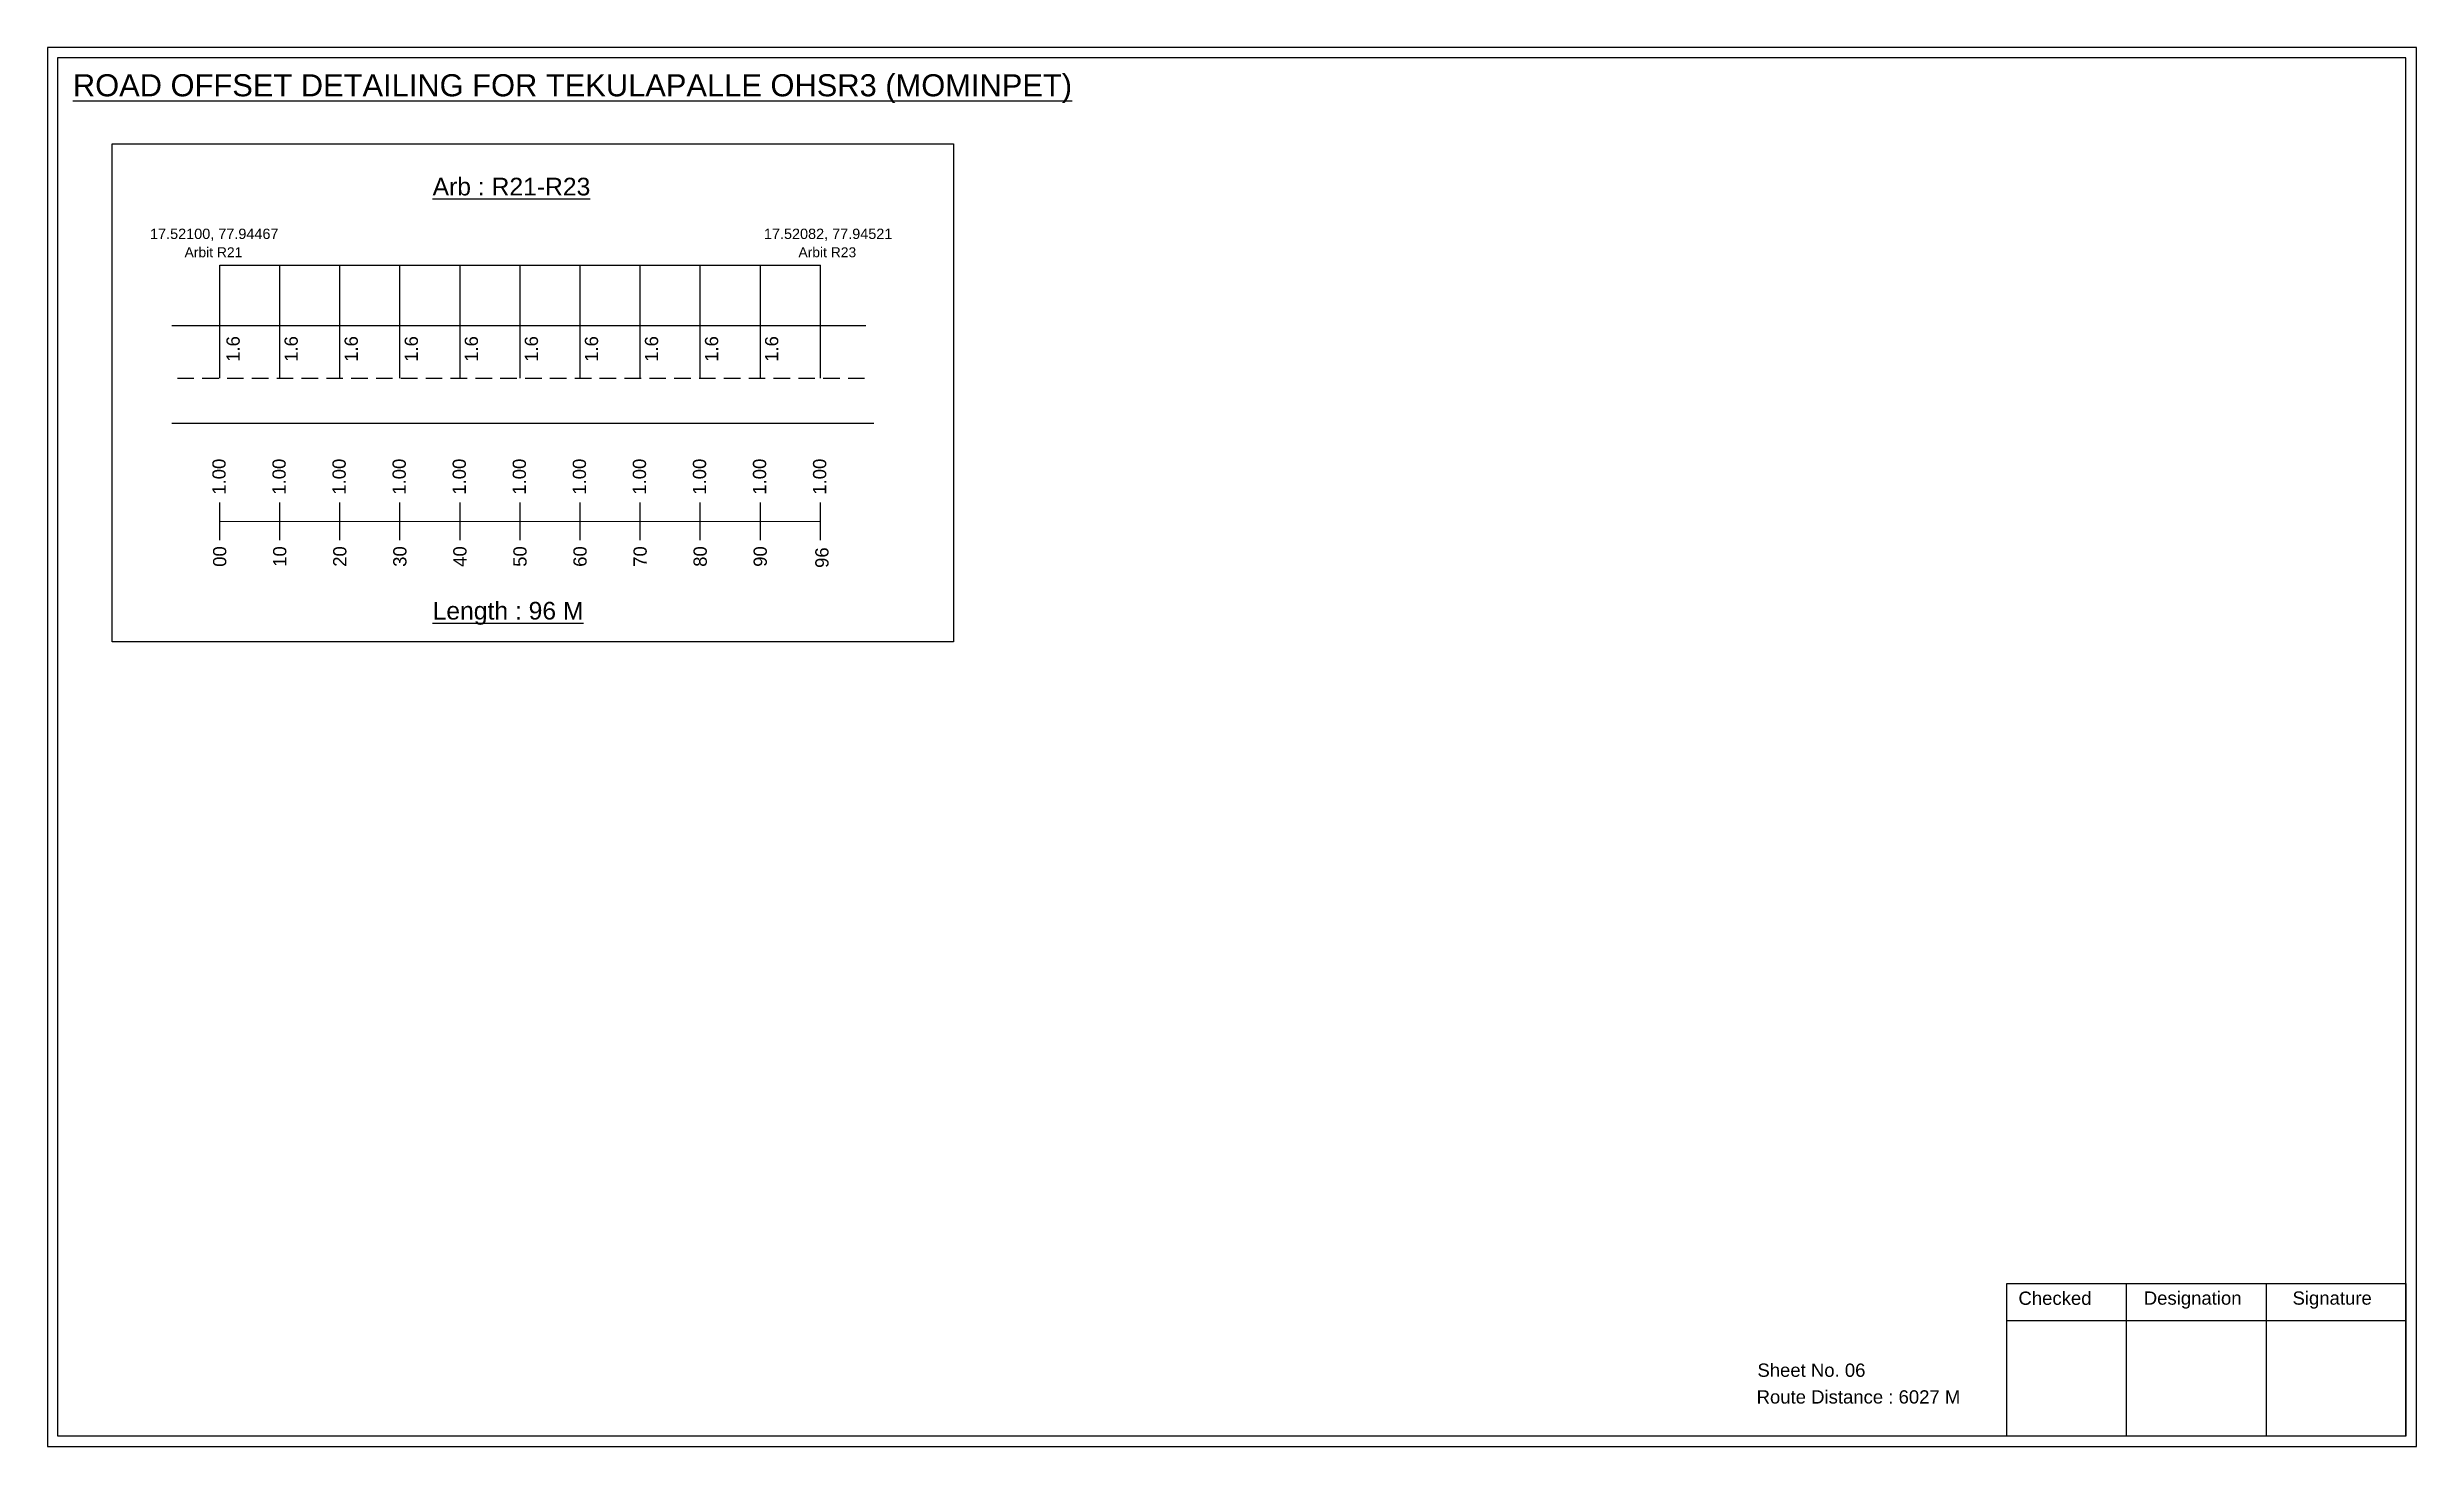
# Model space of a CAD drawing. Header units: inches. Extents: x 1972 to 9977, y 79 to 2755.
# Drawn here: x 9423 to 9960, y 181 to 498 of the extents above; entities that cross this region are included whole.
import ezdxf

# ---------------------------------------------------------------- set-up
doc = ezdxf.new("R2010")
doc.units = ezdxf.units.IN
doc.header["$MEASUREMENT"] = 0
doc.linetypes.add('DASHED2', pattern=[0.375, 0.25, -0.125])
doc.layers.add('PDF_Geometry', color=7, linetype='Continuous')
doc.layers.add('PDF_Text', color=5, linetype='Continuous')
doc.styles.add('PDF Arial', font='arial.ttf')
doc.styles.get("Standard").update_dxf_attribs({"font": 'arial.ttf'})

msp = doc.modelspace()

# ---------------------------------------------------------------- texts
at = {"color": 242, "true_color": 0xcd2027}
for s, height, p in [('%%UROAD OFFSET DETAILING FOR TEKULAPALLE OHSR3 (MOMINPET)', 5, (9429, 486.46)), ('%%UArb : R21-R23', 4, (9510.45, 464.03)), ('%%ULength : 96 M', 4, (9510.45, 368.03))]:
    msp.add_text(s, height=height, dxfattribs=at).set_placement(p)
at = {"color": 5}
for s, height, p in [('17.52100, 77.94467', 2.34, (9446.47, 454.17)), ('17.52082, 77.94521', 2.34, (9585.47, 454.17)), ('Arbit R21', 2.246, (9454.29, 450.04)), ('Arbit R23', 2.246, (9593.29, 450.04))]:
    msp.add_text(s, height=height, dxfattribs=at).set_placement(p)
for p in [(9466.77, 426.36), (9479.92, 426.36), (9493.52, 426.36), (9507.12, 426.36), (9520.72, 426.36), (9534.32, 426.36), (9547.92, 426.36), (9561.52, 426.36), (9575.12, 426.36), (9588.72, 426.36)]:
    msp.add_text('1.6', height=3, rotation=90).set_placement(p)
at = {"color": 217, "true_color": 0x93278f}
for s, p in [('1.00', (9463.58, 396.28)), ('1.00', (9477.18, 396.28)), ('1.00', (9490.78, 396.28)), ('1.00', (9504.38, 396.28)), ('1.00', (9517.98, 396.28)), ('1.00', (9531.58, 396.28)), ('1.00', (9545.18, 396.28)), ('1.00', (9558.78, 396.28)), ('1.00', (9572.38, 396.28)), ('1.00', (9585.98, 396.28)), ('1.00', (9599.58, 396.28)), ('00', (9463.73, 379.96)), ('10', (9477.33, 379.96)), ('20', (9490.93, 379.96)), ('30', (9504.53, 379.96)), ('40', (9518.13, 379.96)), ('50', (9531.73, 379.96)), ('60', (9545.33, 379.96)), ('70', (9558.93, 379.96)), ('80', (9572.53, 379.96)), ('90', (9586.13, 379.96)), ('96', (9600.1, 379.71))]:
    msp.add_text(s, height=3, rotation=90, dxfattribs=at).set_placement(p)
for s, p in [('Sheet No. 06', (9810.43, 196.62)), ('Route Distance : 6027 M', (9810.25, 190.57))]:
    msp.add_text(s, height=3).set_placement(p)
at = {"layer": 'PDF_Text', "color": 7, "attachment_point": 7, "style": 'PDF Arial'}
for s, insert, char_height in [('Checked', (9869.54, 212.87), 3.001), ('Designation', (9897.92, 212.04), 3.0006), ('Signature', (9931.6, 212.04), 3.001)]:
    msp.add_mtext(s, dxfattribs=dict(at, insert=insert, char_height=char_height))

# ---------------------------------------------------------------- linework, layer by layer
at = {"color": 5}
msp.add_line((9462.26, 448.22), (9598.26, 448.22), dxfattribs=at)
for p, q in [((9462.26, 422.68), (9462.26, 448.22)), ((9475.86, 422.68), (9475.86, 448.22)), ((9489.46, 422.68), (9489.46, 448.22)), ((9503.06, 422.68), (9503.06, 448.22)), ((9516.66, 422.68), (9516.66, 448.22)), ((9530.26, 422.68), (9530.26, 448.22)), ((9543.86, 422.68), (9543.86, 448.22)), ((9557.46, 422.68), (9557.46, 448.22)), ((9571.06, 422.68), (9571.06, 448.22)), ((9584.66, 422.68), (9584.66, 448.22)), ((9598.26, 422.68), (9598.26, 448.22)), ((9451.38, 434.57), (9608.53, 434.57)), ((9610.36, 412.38), (9451.38, 412.38))]:
    msp.add_line(p, q)
at = {"linetype": 'DASHED2', "ltscale": 15}
msp.add_line((9452.65, 422.68), (9608.53, 422.68), dxfattribs=at)
at = {"color": 217, "true_color": 0x93278f}
for p, q in [((9462.26, 385.99), (9462.26, 394.54)), ((9475.86, 385.99), (9475.86, 394.54)), ((9489.46, 385.99), (9489.46, 394.54)), ((9503.06, 385.99), (9503.06, 394.54)), ((9516.66, 385.99), (9516.66, 394.54)), ((9530.26, 385.99), (9530.26, 394.54)), ((9543.86, 385.99), (9543.86, 394.54)), ((9557.46, 385.99), (9557.46, 394.54)), ((9571.06, 385.99), (9571.06, 394.54)), ((9584.66, 385.99), (9584.66, 394.54)), ((9598.26, 385.99), (9598.26, 394.54)), ((9462.26, 390.25), (9598.26, 390.28))]:
    msp.add_line(p, q, dxfattribs=at)
msp.add_lwpolyline([(9437.87, 475.7), (9628.42, 475.7), (9628.42, 363.02), (9437.87, 363.02)], close=True)
at = {"layer": 'PDF_Geometry'}
for points in [[(9423.22, 497.54), (9423.22, 180.82), (9959.7, 180.82), (9959.7, 497.54)], [(9425.55, 495.21), (9425.55, 183.24), (9957.28, 183.24), (9957.28, 495.21)]]:
    msp.add_lwpolyline(points, close=True, dxfattribs=at)
at = {"layer": 'PDF_Geometry', "color": 242, "true_color": 0xcc1f26}
msp.add_lwpolyline([(9957.28, 183.15), (9866.93, 183.15), (9866.93, 217.76), (9957.28, 217.76)], close=True, dxfattribs=at)
for points in [[(9893.92, 217.76), (9893.92, 183.15)], [(9925.64, 217.76), (9925.64, 183.15)], [(9866.93, 209.39), (9957.28, 209.39)]]:
    msp.add_lwpolyline(points, dxfattribs=at)

msp.set_redraw_order([(e.dxf.handle, doc.entitydb.next_handle()) for e in msp.query("TEXT MTEXT ATTDEF DIMENSION ARC_DIMENSION")])  # texts and dimensions are drawn at this point

doc.saveas('drawing.dxf')
